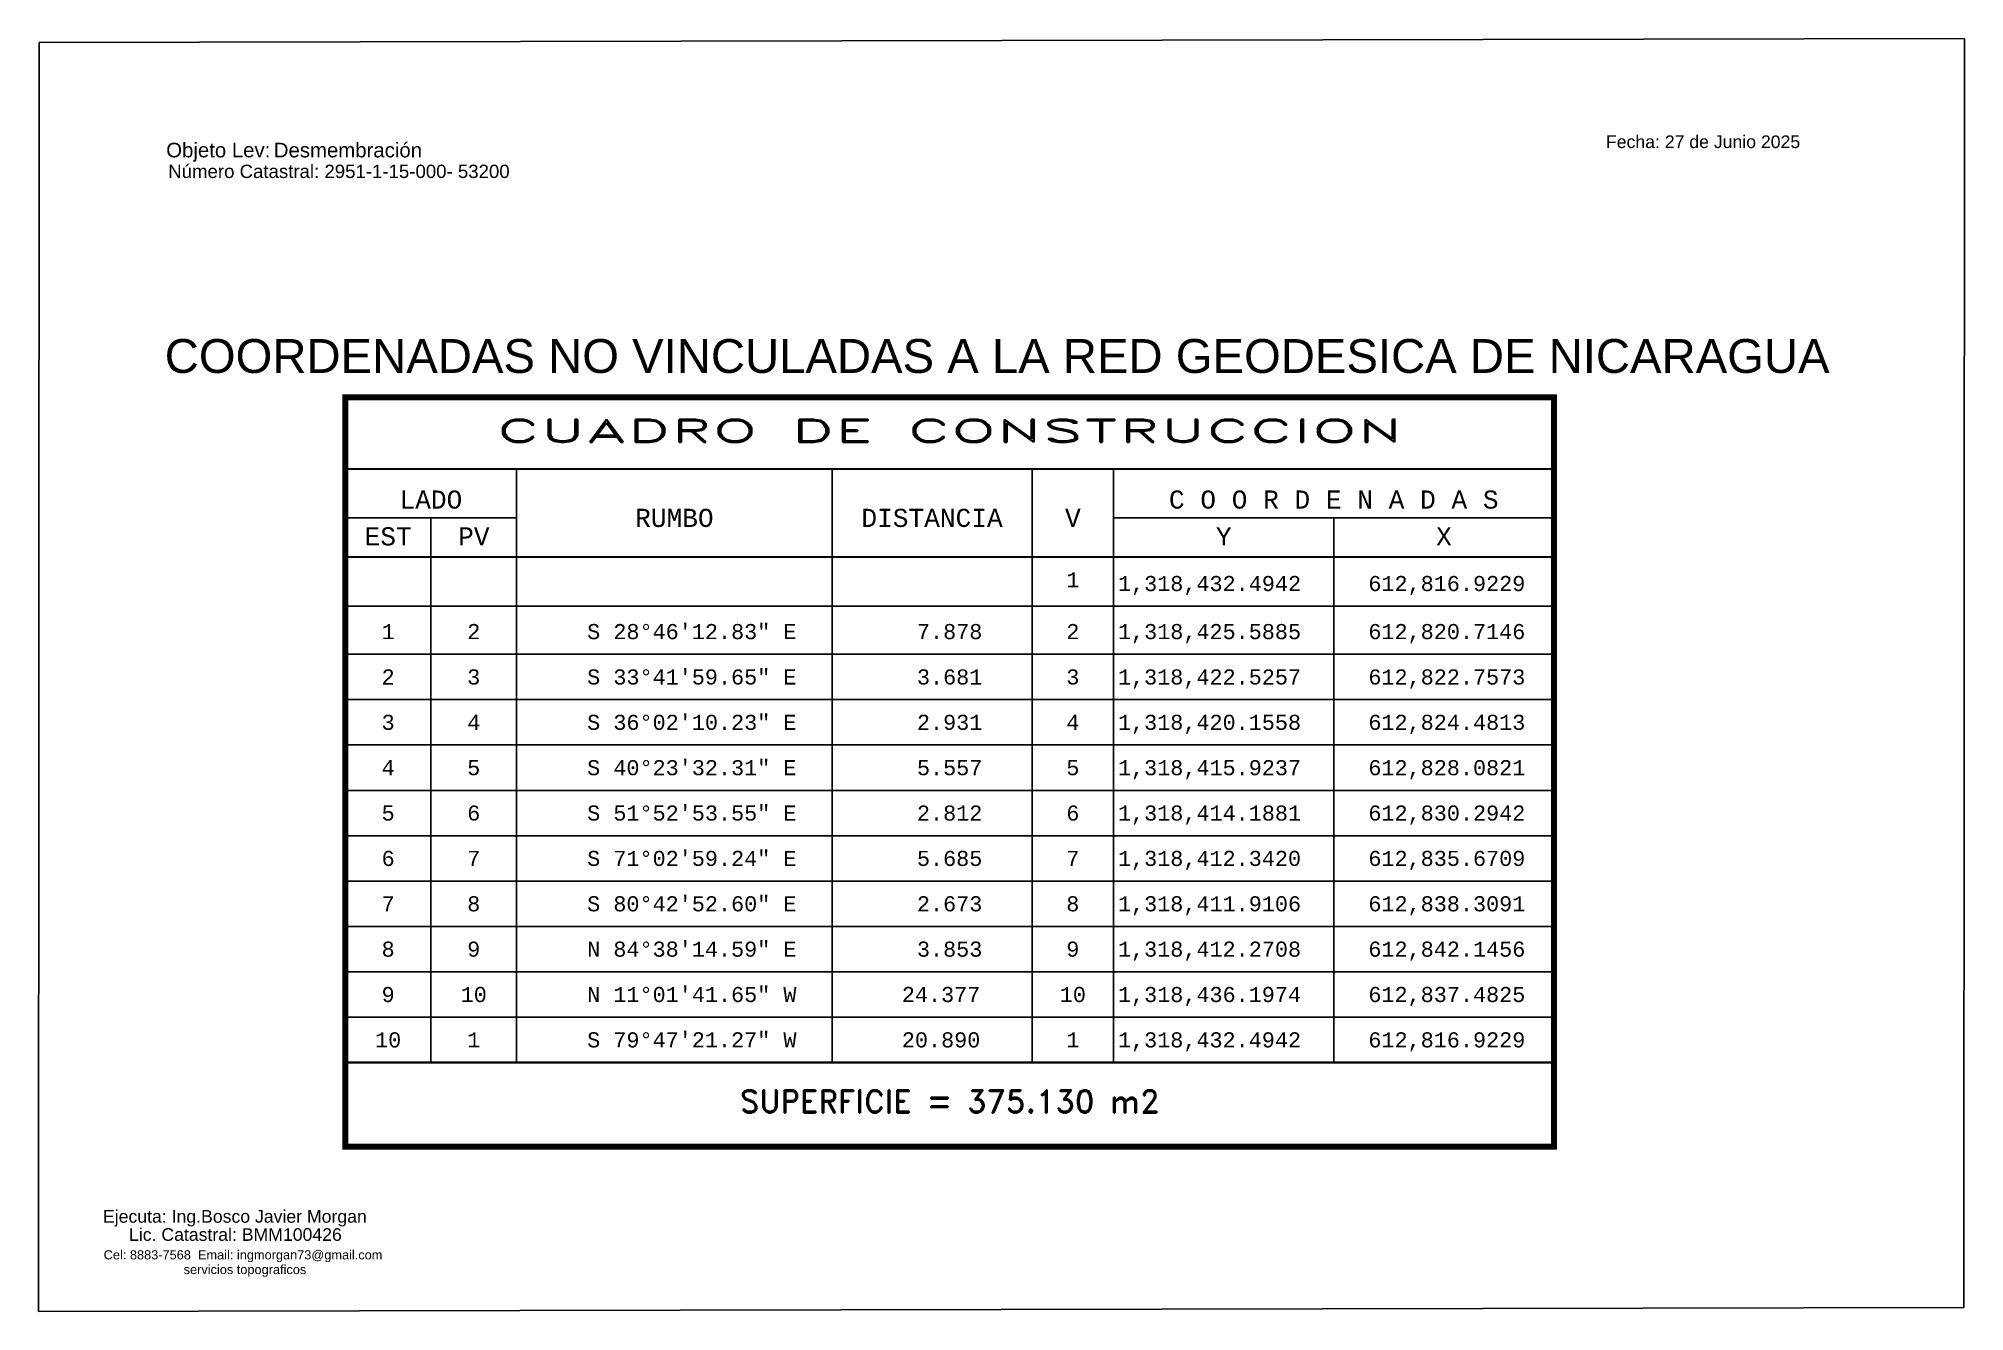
# Model space of a CAD drawing. Header units: millimetres. Extents: x 612490 to 613595, y 1318367 to 1318600.
# Drawn here: x 613264.5 to 613594.9, y 1318382 to 1318600.2 of the extents above; entities that cross this region are included whole.
import ezdxf
from ezdxf.enums import TextEntityAlignment as Align

# ---------------------------------------------------------------- set-up
doc = ezdxf.new("R2010")
doc.units = ezdxf.units.MM
for name, color, linetype in [('0 - TEXTO', 5, 'Continuous'), ('CVL_CUADCON', 1, 'Continuous'), ('CVL_CUADCON_LIN', 8, 'Continuous'), ('CVL_CUADCON_TIT', 1, 'Continuous'), ('CVL_CUADCON_TX', 2, 'Continuous')]:
    doc.layers.add(name, color=color, linetype=linetype)
doc.styles.add('HECTOR LOPEZ', font='arial.ttf')
doc.styles.add('HUECA1', font='HUECA1.shx')
doc.styles.add('MONOTXT4', font='Monotxt4.shx')
doc.styles.get("Standard").update_dxf_attribs({"font": 'arial.ttf'})
doc.styles.add('Style-ENGINEERING', font='ENGINEERING.shx')

msp = doc.modelspace()

# ---------------------------------------------------------------- texts
at = {"color": 7, "lineweight": 50, "style": 'HECTOR LOPEZ'}
for s, p in [('Objeto Lev:', (613286.45, 1318579.845)), ('Desmembración ', (613304.905, 1318579.841))]:
    msp.add_text(s, height=2.5, dxfattribs=at).set_placement(p)
at = {"attachment_point": 1, "style": 'Style-ENGINEERING'}
for s, insert, char_height, width in [('{\\fArial|b0|i0|c0|p34;Fecha: 27 de Junio 2025}', (613533.401, 1318583.604, 0.007), 2.16652, 84.89735), ('{\\fArial|b0|i0|c0|p34;Número Catastral: 2951-1-15-000- 53200}', (613286.795, 1318578.589), 2.28556, 112.12805), ('{\\fArial|b0|i0|c0|p34;Ejecuta: Ing.Bosco Javier Morgan}', (613275.603, 1318399.382), 2.16652, 84.89735), ('{\\fArial|b0|i0|c0|p34;Lic. Catastral: BMM100426}', (613280.069, 1318396.274), 2.16652, 84.89735)]:
    msp.add_mtext(s, dxfattribs=dict(at, insert=insert, char_height=char_height, width=width))
at = {"color": 1, "insert": (613275.727, 1318392.491), "char_height": 1.56559, "width": 84.89735, "attachment_point": 1, "style": 'Style-ENGINEERING'}
msp.add_mtext('{\\fArial|b0|i0|c0|p34;Cel: 8883-7568  Email: ingmorgan73@gmail.com}', dxfattribs=at)
at = {"color": 5, "insert": (613289.441, 1318389.976), "char_height": 1.56559, "width": 84.89735, "attachment_point": 1, "style": 'Style-ENGINEERING'}
msp.add_mtext('{\\fArial|b0|i0|c0|p34;servicios topograficos}', dxfattribs=at)
at = {"layer": '0 - TEXTO', "transparency": 33554687}
msp.add_text('COORDENADAS NO VINCULADAS A LA RED GEODESICA DE NICARAGUA', height=5.80318, dxfattribs=at).set_placement((613428.978, 1318542.891), align=Align.CENTER)
at = {"layer": 'CVL_CUADCON_TIT', "color": 1, "style": 'HUECA1', "width": 1.758658}
msp.add_text('CUADRO DE CONSTRUCCION', height=3.88833, dxfattribs=at).set_placement((613343.102, 1318531.03), (613498.565, 1318531.03), align=Align.FIT)
at = {"layer": 'CVL_CUADCON_TIT', "color": 1, "style": 'MONOTXT4'}
for s, height, p in [('LADO', 3.1107, (613331.851, 1318519.629)), ('C O O R D E N A D A S', 3.11067, (613486.711, 1318519.629)), ('EST', 3.1107, (613324.515, 1318513.315)), ('PV', 3.1107, (613339.213, 1318513.315)), ('Y', 3.111, (613467.839, 1318513.315)), ('X', 3.111, (613505.608, 1318513.315))]:
    msp.add_text(s, height=height, dxfattribs=at).set_placement(p, align=Align.CENTER)
at = {"layer": 'CVL_CUADCON_TIT', "color": 1}
for s, height, style, p in [('RUMBO', 3.1107, 'MONOTXT4', (613373.612, 1318518.043)), ('DISTANCIA', 3.1107, 'MONOTXT4', (613417.809, 1318518.043)), ('V', 3.111, 'MONOTXT4', (613441.969, 1318518.043)), ('SUPERFICIE = 375.130 m2', 3.88833, 'HUECA1', (613420.833, 1318418.017))]:
    msp.add_text(s, height=height, dxfattribs=dict(at, style=style)).set_placement(p, align=Align.MIDDLE)
at = {"layer": 'CVL_CUADCON_TX', "color": 2, "style": 'MONOTXT4'}
for s, height, p in [('1', 2.592, (613441.959, 1318506.139)), ('1', 2.592, (613324.515, 1318497.253)), ('2', 2.592, (613339.199, 1318497.253)), ('2', 2.592, (613441.959, 1318497.253)), ('2', 2.592, (613324.515, 1318489.476)), ('3', 2.592, (613339.199, 1318489.476)), ('3', 2.592, (613441.959, 1318489.476)), ('3', 2.592, (613324.515, 1318481.7)), ('4', 2.592, (613339.199, 1318481.7)), ('4', 2.592, (613441.959, 1318481.7)), ('4', 2.592, (613324.515, 1318473.923)), ('5', 2.592, (613339.199, 1318473.923)), ('5', 2.592, (613441.959, 1318473.923)), ('5', 2.592, (613324.515, 1318466.146)), ('6', 2.592, (613339.199, 1318466.146)), ('6', 2.592, (613441.959, 1318466.146)), ('6', 2.592, (613324.515, 1318458.37)), ('7', 2.592, (613339.199, 1318458.37)), ('7', 2.592, (613441.959, 1318458.37)), ('7', 2.592, (613324.515, 1318450.593)), ('8', 2.592, (613339.199, 1318450.593)), ('8', 2.592, (613441.959, 1318450.593)), ('8', 2.592, (613324.515, 1318442.816)), ('9', 2.592, (613339.199, 1318442.816)), ('9', 2.592, (613441.959, 1318442.816)), ('9', 2.592, (613324.515, 1318435.04)), ('10', 2.5922, (613339.199, 1318435.04)), ('10', 2.5922, (613441.959, 1318435.04)), ('10', 2.5922, (613324.515, 1318427.263)), ('1', 2.592, (613339.199, 1318427.263)), ('1', 2.592, (613441.959, 1318427.263))]:
    msp.add_text(s, height=height, dxfattribs=at).set_placement(p, align=Align.CENTER)
for s, height, p in [('1,318,432.4942', 2.59222, (613449.694, 1318505.491)), ('612,816.9229', 2.59222, (613492.647, 1318505.491)), ('S 28%%d46\'12.83" E', 2.59222, (613358.655, 1318497.253)), ('7.878', 2.5922, (613415.217, 1318497.253)), ('1,318,425.5885', 2.59222, (613449.694, 1318497.253)), ('612,820.7146', 2.59222, (613492.647, 1318497.253)), ('S 33%%d41\'59.65" E', 2.59222, (613358.655, 1318489.476)), ('3.681', 2.5922, (613415.217, 1318489.476)), ('1,318,422.5257', 2.59222, (613449.694, 1318489.476)), ('612,822.7573', 2.59222, (613492.647, 1318489.476)), ('S 36%%d02\'10.23" E', 2.59222, (613358.655, 1318481.7)), ('2.931', 2.5922, (613415.217, 1318481.7)), ('1,318,420.1558', 2.59222, (613449.694, 1318481.7)), ('612,824.4813', 2.59222, (613492.647, 1318481.7)), ('S 40%%d23\'32.31" E', 2.59222, (613358.655, 1318473.923)), ('5.557', 2.5922, (613415.217, 1318473.923)), ('1,318,415.9237', 2.59222, (613449.694, 1318473.923)), ('612,828.0821', 2.59222, (613492.647, 1318473.923)), ('S 51%%d52\'53.55" E', 2.59222, (613358.655, 1318466.146)), ('2.812', 2.5922, (613415.217, 1318466.146)), ('1,318,414.1881', 2.59222, (613449.694, 1318466.146)), ('612,830.2942', 2.59222, (613492.647, 1318466.146)), ('S 71%%d02\'59.24" E', 2.59222, (613358.655, 1318458.37)), ('5.685', 2.5922, (613415.217, 1318458.37)), ('1,318,412.3420', 2.59222, (613449.694, 1318458.37)), ('612,835.6709', 2.59222, (613492.647, 1318458.37)), ('S 80%%d42\'52.60" E', 2.59222, (613358.655, 1318450.593)), ('2.673', 2.5922, (613415.217, 1318450.593)), ('1,318,411.9106', 2.59222, (613449.694, 1318450.593)), ('612,838.3091', 2.59222, (613492.647, 1318450.593)), ('N 84%%d38\'14.59" E', 2.59222, (613358.655, 1318442.816)), ('3.853', 2.5922, (613415.217, 1318442.816)), ('1,318,412.2708', 2.59222, (613449.694, 1318442.816)), ('612,842.1456', 2.59222, (613492.647, 1318442.816)), ('N 11%%d01\'41.65" W', 2.59222, (613358.655, 1318435.04)), ('24.377', 2.5922, (613412.625, 1318435.04)), ('1,318,436.1974', 2.59222, (613449.694, 1318435.04)), ('612,837.4825', 2.59222, (613492.647, 1318435.04)), ('S 79%%d47\'21.27" W', 2.59222, (613358.655, 1318427.263)), ('20.890', 2.5922, (613412.625, 1318427.263)), ('1,318,432.4942', 2.59222, (613449.694, 1318427.263)), ('612,816.9229', 2.59222, (613492.647, 1318427.263))]:
    msp.add_text(s, height=height, dxfattribs=at).set_placement(p)

# ---------------------------------------------------------------- linework, layer by layer
at = {"color": 4}
msp.add_lwpolyline([(613264.678, 1318599.553), (613594.897, 1318600.212), (613594.765, 1318382.661), (613264.547, 1318382.002)], close=True, dxfattribs=at)
at = {"layer": 'CVL_CUADCON', "color": 1, "linetype": 'Continuous', "const_width": 1.037, "flags": 128}
msp.add_lwpolyline([(613317.179, 1318538.729), (613524.487, 1318538.729), (613524.487, 1318410.24), (613317.179, 1318410.24)], close=True, dxfattribs=at)
at = {"layer": 'CVL_CUADCON', "color": 1, "linetype": 'Continuous', "const_width": 0.389, "flags": 128}
for points in [[(613317.179, 1318526.418), (613524.487, 1318526.418)], [(613317.179, 1318511.337), (613524.487, 1318511.337)], [(613317.179, 1318424.671), (613524.487, 1318424.671)]]:
    msp.add_lwpolyline(points, dxfattribs=at)
at = {"layer": 'CVL_CUADCON_LIN', "color": 8, "linetype": 'Continuous'}
for p, q in [((613346.547, 1318526.418), (613346.547, 1318424.671)), ((613400.649, 1318526.418), (613400.649, 1318424.671)), ((613434.978, 1318526.418), (613434.978, 1318424.671)), ((613448.939, 1318526.418), (613448.939, 1318424.671)), ((613317.179, 1318518.051), (613346.547, 1318518.051)), ((613331.851, 1318518.051), (613331.851, 1318424.671)), ((613448.939, 1318518.051), (613524.487, 1318518.051)), ((613486.713, 1318518.051), (613486.713, 1318424.671)), ((613317.179, 1318502.899), (613524.487, 1318502.899)), ((613317.179, 1318494.661), (613524.487, 1318494.661)), ((613317.179, 1318486.884), (613524.487, 1318486.884)), ((613317.179, 1318479.108), (613524.487, 1318479.108)), ((613317.179, 1318471.331), (613524.487, 1318471.331)), ((613317.179, 1318463.554), (613524.487, 1318463.554)), ((613317.179, 1318455.778), (613524.487, 1318455.778)), ((613317.179, 1318448.001), (613524.487, 1318448.001)), ((613317.179, 1318440.224), (613524.487, 1318440.224)), ((613317.179, 1318432.448), (613524.487, 1318432.448)), ((613317.179, 1318424.671), (613524.487, 1318424.671))]:
    msp.add_line(p, q, dxfattribs=at)

msp.set_redraw_order([(e.dxf.handle, doc.entitydb.next_handle()) for e in msp.query("TEXT MTEXT ATTDEF DIMENSION ARC_DIMENSION")])  # texts and dimensions are drawn at this point

doc.saveas('drawing.dxf')
